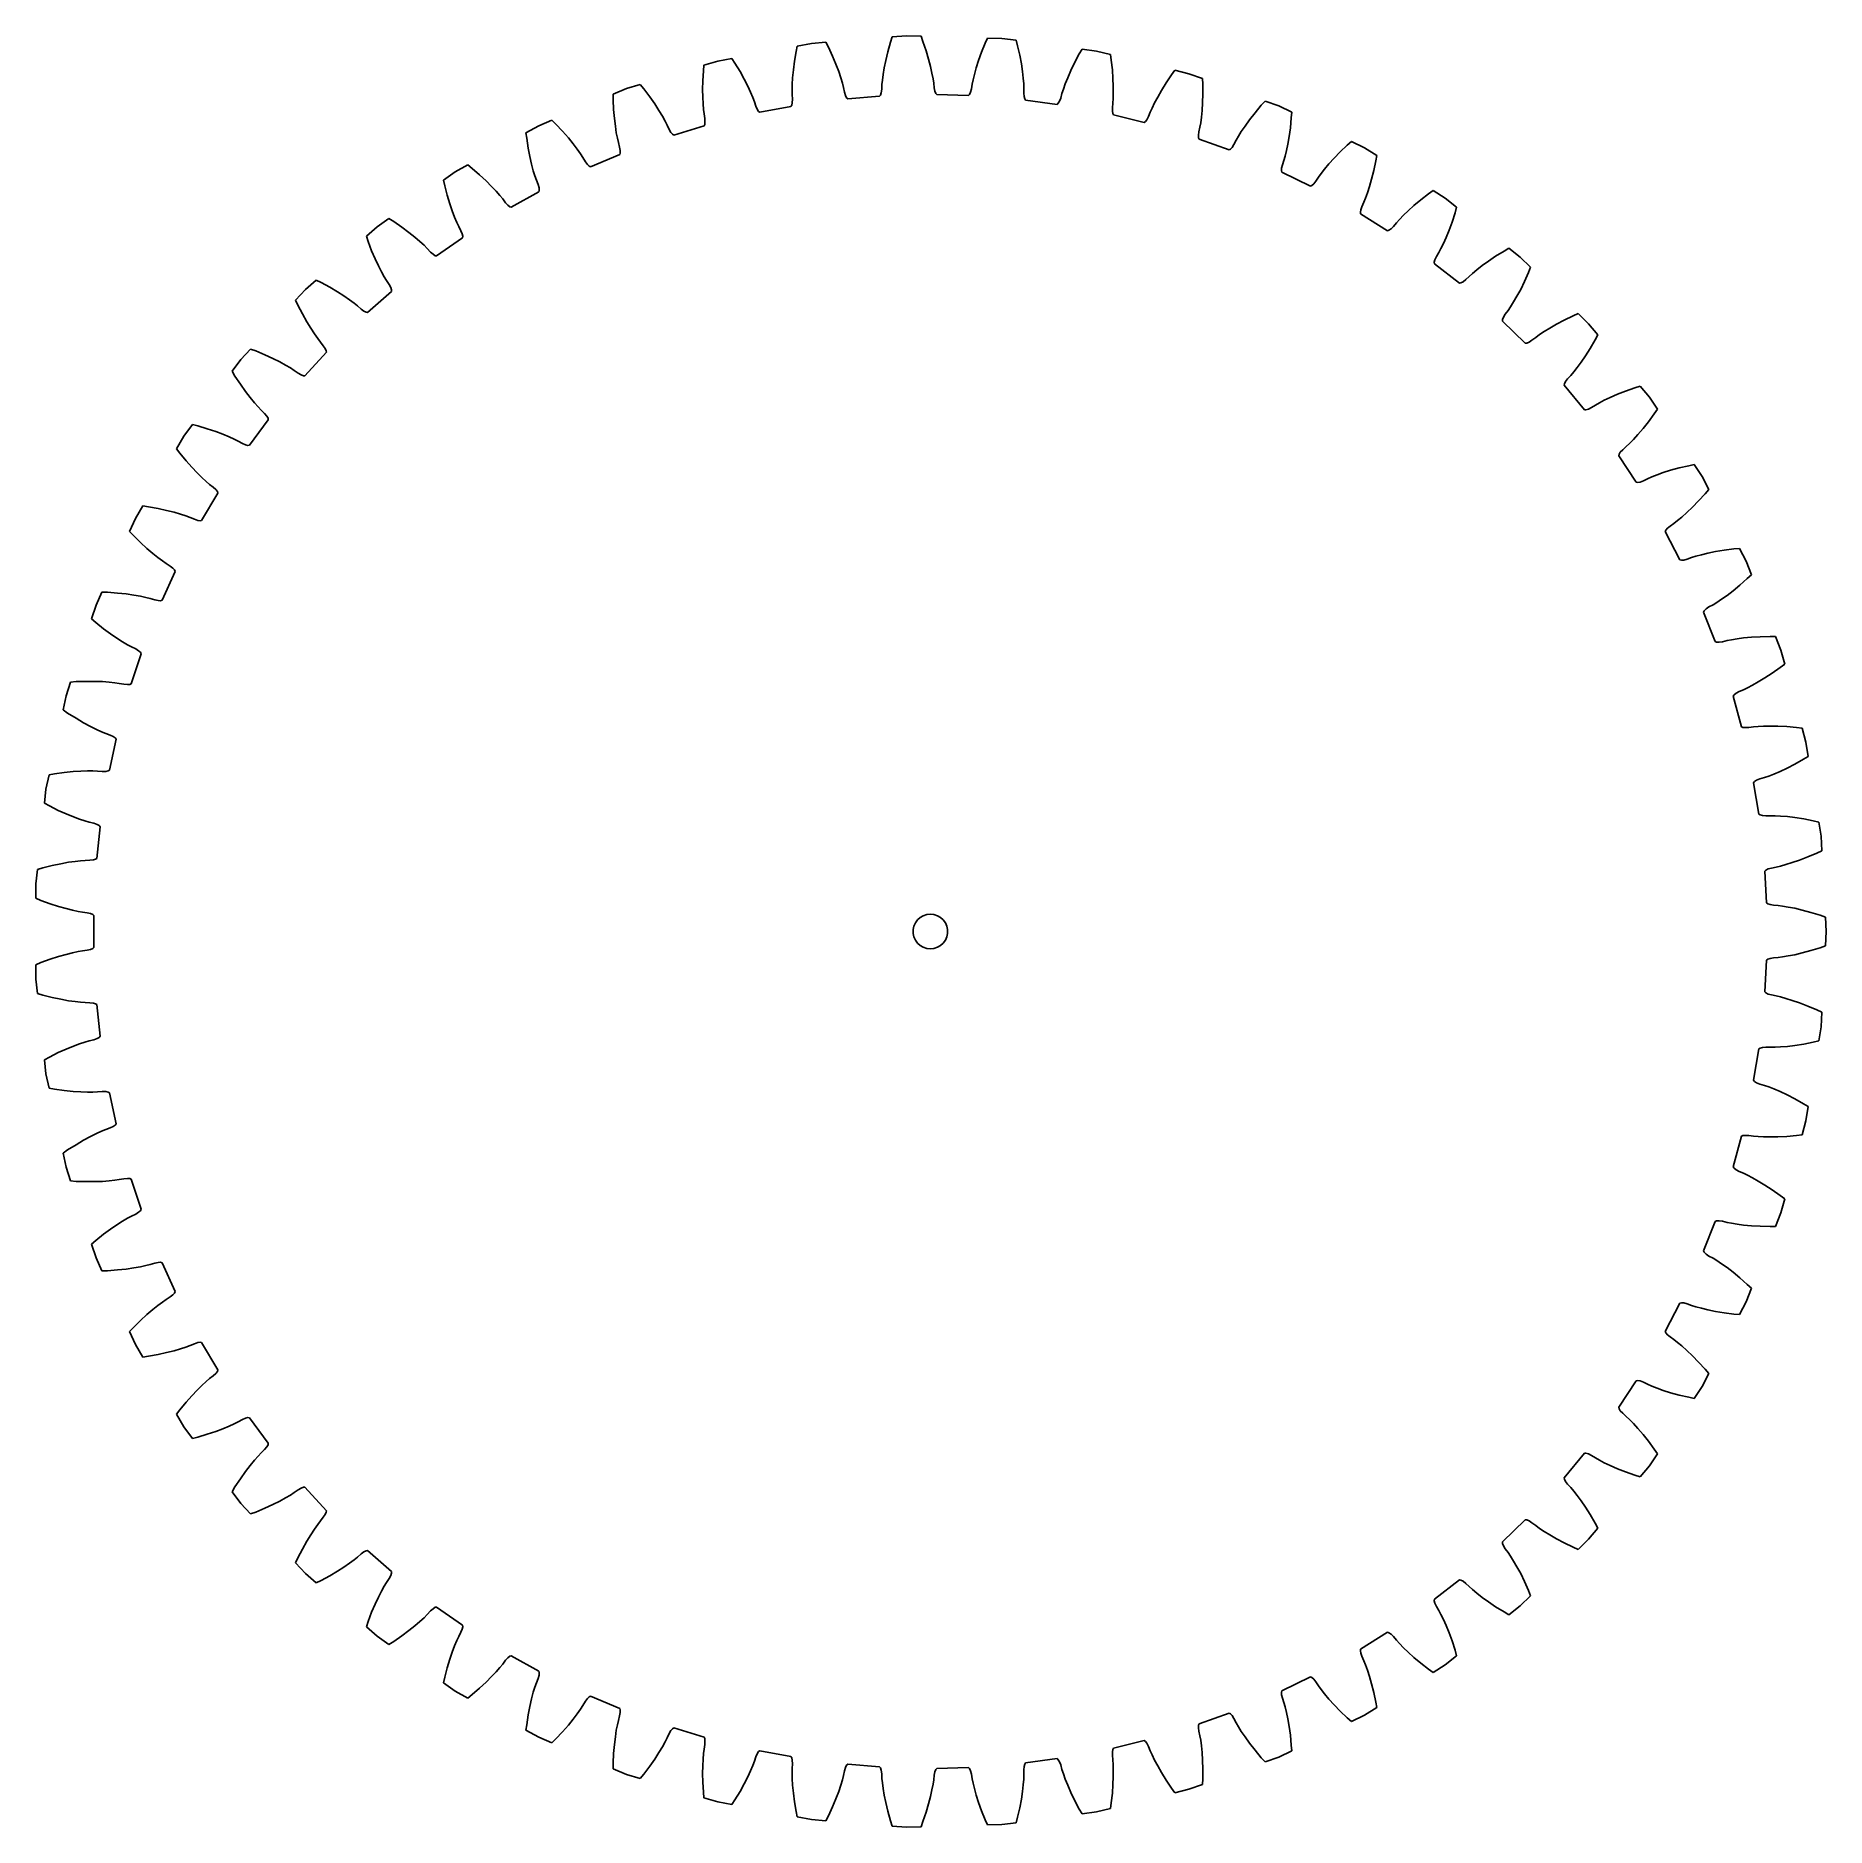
# Model space of a CAD drawing. Header units: metres. Extents: x -78 to 78, y -78 to 78.
import ezdxf

# ---------------------------------------------------------------- set-up
doc = ezdxf.new("R2010")
doc.units = ezdxf.units.M

msp = doc.modelspace()

# ---------------------------------------------------------------- linework, layer by layer
for p, q in [((-2.07, 77.64), (-3.32, 77.54)), ((-0.81, 77.61), (-2.07, 77.64)), ((-11.64, 76.27), (-11.78, 75.43)), ((-11.54, 76.75), (-11.64, 76.27)), ((-10.31, 76.98), (-11.54, 76.75)), ((-9.06, 77.08), (-10.31, 76.98)), ((-8.84, 76.65), (-9.06, 77.08)), ((-8.48, 75.87), (-8.84, 76.65)), ((-3.69, 76.25), (-3.87, 75.51)), ((-3.46, 77.08), (-3.69, 76.25)), ((-3.32, 77.54), (-3.46, 77.08)), ((-0.64, 77.15), (-0.81, 77.61)), ((-0.37, 76.34), (-0.64, 77.15)), ((-0.15, 75.61), (-0.37, 76.34)), ((4.43, 76.22), (4.18, 75.5)), ((4.75, 77.01), (4.43, 76.22)), ((4.94, 77.45), (4.75, 77.01)), ((6.2, 77.42), (4.94, 77.45)), ((7.44, 77.25), (6.2, 77.42)), ((7.56, 76.78), (7.44, 77.25)), ((7.75, 75.95), (7.56, 76.78)), ((13.15, 76.49), (12.91, 76.07)), ((14.39, 76.32), (13.15, 76.49)), ((15.61, 76.03), (14.39, 76.32)), ((-19.68, 74.6), (-19.73, 73.75)), ((-19.63, 75.09), (-19.68, 74.6)), ((-18.43, 75.45), (-19.63, 75.09)), ((-17.2, 75.68), (-18.43, 75.45)), ((-16.94, 75.27), (-17.2, 75.68)), ((-16.5, 74.54), (-16.94, 75.27)), ((-16.13, 73.87), (-16.5, 74.54)), ((-11.88, 74.68), (-11.94, 74.01)), ((-11.78, 75.43), (-11.88, 74.68)), ((-8.19, 75.17), (-8.48, 75.87)), ((-7.95, 74.54), (-8.19, 75.17)), ((-7.77, 73.99), (-7.95, 74.54)), ((-4.01, 74.86), (-4.1, 74.29)), ((-3.87, 75.51), (-4.01, 74.86)), ((0.02, 74.97), (-0.15, 75.61)), ((0.14, 74.4), (0.02, 74.97)), ((3.97, 74.86), (3.82, 74.3)), ((4.18, 75.5), (3.97, 74.86)), ((7.89, 75.2), (7.75, 75.95)), ((7.98, 74.54), (7.89, 75.2)), ((8.05, 73.96), (7.98, 74.54)), ((12.18, 74.63), (11.91, 74.01)), ((12.51, 75.31), (12.18, 74.63)), ((12.91, 76.07), (12.51, 75.31)), ((15.68, 75.54), (15.61, 76.03)), ((15.78, 74.7), (15.68, 75.54)), ((15.83, 73.94), (15.78, 74.7)), ((21.2, 74.66), (20.92, 74.26)), ((22.42, 74.36), (21.2, 74.66)), ((-26.35, 73.06), (-27.5, 72.57)), ((-25.15, 73.42), (-26.35, 73.06)), ((-24.84, 73.05), (-25.15, 73.42)), ((-24.33, 72.36), (-24.84, 73.05)), ((-19.73, 73.75), (-19.75, 72.99)), ((-19.75, 72.99), (-19.74, 72.32)), ((-15.83, 73.27), (-16.13, 73.87)), ((-15.59, 72.75), (-15.83, 73.27)), ((-11.97, 73.43), (-11.98, 72.95)), ((-11.94, 74.01), (-11.97, 73.43)), ((-7.63, 73.53), (-7.77, 73.99)), ((-7.53, 73.15), (-7.63, 73.53)), ((-7.44, 72.75), (-7.53, 73.15)), ((-4.22, 73.01), (-4.27, 72.71)), ((-4.2, 73.41), (-4.22, 73.01)), ((-4.16, 73.81), (-4.2, 73.41)), ((-4.1, 74.29), (-4.16, 73.81)), ((0.23, 73.92), (0.14, 74.4)), ((0.29, 73.53), (0.23, 73.92)), ((0.33, 73.13), (0.29, 73.53)), ((0.39, 72.83), (0.33, 73.13)), ((3.56, 73.04), (3.49, 72.75)), ((3.63, 73.44), (3.56, 73.04)), ((3.71, 73.83), (3.63, 73.44)), ((3.82, 74.3), (3.71, 73.83)), ((8.09, 73.48), (8.05, 73.96)), ((8.1, 73.09), (8.09, 73.48)), ((8.1, 72.68), (8.1, 73.09)), ((11.53, 73.02), (11.41, 72.64)), ((11.7, 73.48), (11.53, 73.02)), ((11.91, 74.01), (11.7, 73.48)), ((15.86, 73.27), (15.83, 73.94)), ((15.86, 72.69), (15.86, 73.27)), ((20.44, 73.56), (20.04, 72.91)), ((20.92, 74.26), (20.44, 73.56)), ((23.6, 73.94), (22.42, 74.36)), ((23.62, 73.45), (23.6, 73.94)), ((23.63, 72.6), (23.62, 73.45)), ((-27.5, 72.57), (-27.5, 72.09)), ((-27.5, 72.09), (-27.46, 71.24)), ((-23.89, 71.74), (-24.33, 72.36)), ((-23.53, 71.18), (-23.89, 71.74)), ((-19.74, 72.32), (-19.71, 71.74)), ((-19.71, 71.74), (-19.67, 71.26)), ((-15.4, 72.3), (-15.59, 72.75)), ((-15.26, 71.93), (-15.4, 72.3)), ((-15.13, 71.55), (-15.26, 71.93)), ((-15.01, 71.27), (-15.13, 71.55)), ((-12.09, 71.52), (-14.79, 71.01)), ((-12.02, 71.64), (-12.09, 71.52)), ((-11.97, 71.84), (-12.02, 71.64)), ((-11.98, 72.95), (-11.98, 72.55)), ((-11.98, 72.55), (-11.96, 72.14)), ((-11.96, 72.14), (-11.97, 71.84)), ((-7.35, 72.46), (-7.44, 72.75)), ((-7.26, 72.27), (-7.35, 72.46)), ((-7.16, 72.18), (-7.26, 72.27)), ((-4.42, 72.4), (-7.16, 72.18)), ((-4.33, 72.51), (-4.42, 72.4)), ((-4.27, 72.71), (-4.33, 72.51)), ((0.47, 72.64), (0.39, 72.83)), ((0.56, 72.54), (0.47, 72.64)), ((3.31, 72.46), (0.56, 72.54)), ((3.4, 72.56), (3.31, 72.46)), ((3.49, 72.75), (3.4, 72.56)), ((8.13, 72.38), (8.1, 72.68)), ((8.19, 72.17), (8.13, 72.38)), ((8.26, 72.07), (8.19, 72.17)), ((10.99, 71.7), (8.26, 72.07)), ((11.09, 71.79), (10.99, 71.7)), ((11.2, 71.97), (11.09, 71.79)), ((11.3, 72.25), (11.2, 71.97)), ((11.41, 72.64), (11.3, 72.25)), ((15.78, 71.4), (15.82, 71.81)), ((15.82, 71.81), (15.85, 72.2)), ((15.85, 72.2), (15.86, 72.69)), ((19.44, 71.82), (19.23, 71.38)), ((19.71, 72.33), (19.44, 71.82)), ((20.04, 72.91), (19.71, 72.33)), ((23.56, 71.17), (23.6, 71.84)), ((23.6, 71.84), (23.63, 72.6)), ((28.69, 71.62), (28.15, 70.97)), ((29.02, 71.98), (28.69, 71.62)), ((30.2, 71.56), (29.02, 71.98)), ((31.33, 71.01), (30.2, 71.56)), ((-32.81, 70.33), (-33.96, 69.85)), ((-32.47, 69.99), (-32.81, 70.33)), ((-31.88, 69.37), (-32.47, 69.99)), ((-27.46, 71.24), (-27.39, 70.48)), ((-27.39, 70.48), (-27.31, 69.81)), ((-23.23, 70.68), (-23.53, 71.18)), ((-23, 70.25), (-23.23, 70.68)), ((-22.82, 69.9), (-23, 70.25)), ((-22.65, 69.53), (-22.82, 69.9)), ((-19.67, 71.26), (-19.62, 70.87)), ((-19.62, 70.87), (-19.56, 70.46)), ((-19.56, 69.95), (-19.62, 69.83)), ((-19.56, 70.46), (-19.54, 70.16)), ((-19.54, 70.16), (-19.56, 69.95)), ((-14.9, 71.09), (-15.01, 71.27)), ((-14.79, 71.01), (-14.9, 71.09)), ((15.78, 71.1), (15.78, 71.4)), ((15.81, 70.9), (15.78, 71.1)), ((15.88, 70.78), (15.81, 70.9)), ((18.55, 70.13), (15.88, 70.78)), ((18.66, 70.2), (18.55, 70.13)), ((18.78, 70.37), (18.66, 70.2)), ((18.92, 70.64), (18.78, 70.37)), ((19.07, 71.02), (18.92, 70.64)), ((19.23, 71.38), (19.07, 71.02)), ((23.37, 69.72), (23.44, 70.11)), ((23.44, 70.11), (23.5, 70.59)), ((23.5, 70.59), (23.56, 71.17)), ((27.68, 70.37), (27.29, 69.82)), ((28.15, 70.97), (27.68, 70.37)), ((31.21, 69.67), (31.29, 70.52)), ((31.29, 70.52), (31.33, 71.01)), ((-33.96, 69.85), (-35.06, 69.24)), ((-35.06, 69.24), (-35, 68.76)), ((-35, 68.76), (-34.87, 67.91)), ((-31.38, 68.79), (-31.88, 69.37)), ((-30.96, 68.27), (-31.38, 68.79)), ((-27.31, 69.81), (-27.23, 69.24)), ((-27.23, 69.24), (-27.13, 68.76)), ((-27.13, 68.76), (-27.05, 68.38)), ((-27.05, 68.38), (-26.94, 67.98)), ((-22.5, 69.27), (-22.65, 69.53)), ((-22.37, 69.11), (-22.5, 69.27)), ((-22.25, 69.04), (-22.37, 69.11)), ((-19.62, 69.83), (-22.25, 69.04)), ((23.25, 69.02), (23.28, 69.32)), ((23.26, 68.81), (23.25, 69.02)), ((23.31, 68.69), (23.26, 68.81)), ((23.28, 69.32), (23.37, 69.72)), ((25.9, 67.76), (23.31, 68.69)), ((26.51, 68.59), (26.32, 68.23)), ((26.71, 68.93), (26.51, 68.59)), ((26.96, 69.34), (26.71, 68.93)), ((27.29, 69.82), (26.96, 69.34)), ((30.99, 68.26), (31.11, 68.92)), ((31.11, 68.92), (31.21, 69.67)), ((36.51, 68.49), (36.15, 68.16)), ((37.63, 67.94), (36.51, 68.49)), ((-34.87, 67.91), (-34.73, 67.17)), ((-34.73, 67.17), (-34.58, 66.51)), ((-30.62, 67.81), (-30.96, 68.27)), ((-30.34, 67.41), (-30.62, 67.81)), ((-30.12, 67.08), (-30.34, 67.41)), ((-29.91, 66.73), (-30.12, 67.08)), ((-26.93, 67.35), (-29.47, 66.28)), ((-26.94, 67.98), (-26.89, 67.69)), ((-26.89, 67.48), (-26.93, 67.35)), ((-26.89, 67.69), (-26.89, 67.48)), ((26.02, 67.82), (25.9, 67.76)), ((26.16, 67.97), (26.02, 67.82)), ((26.32, 68.23), (26.16, 67.97)), ((30.52, 66.45), (30.65, 66.84)), ((30.65, 66.84), (30.75, 67.22)), ((30.75, 67.22), (30.87, 67.69)), ((30.87, 67.69), (30.99, 68.26)), ((35, 67.03), (34.55, 66.53)), ((35.53, 67.57), (35, 67.03)), ((36.15, 68.16), (35.53, 67.57)), ((38.7, 67.28), (37.63, 67.94)), ((38.44, 65.96), (38.61, 66.8)), ((38.61, 66.8), (38.7, 67.28)), ((-41.2, 65.84), (-42.22, 65.12)), ((-40.1, 66.45), (-41.2, 65.84)), ((-39.72, 66.14), (-40.1, 66.45)), ((-39.08, 65.59), (-39.72, 66.14)), ((-38.52, 65.07), (-39.08, 65.59)), ((-34.58, 66.51), (-34.43, 65.95)), ((-34.43, 65.95), (-34.29, 65.49)), ((-34.29, 65.49), (-34.16, 65.12)), ((-29.74, 66.49), (-29.91, 66.73)), ((-29.59, 66.34), (-29.74, 66.49)), ((-29.47, 66.28), (-29.59, 66.34)), ((30.44, 65.95), (30.45, 66.16)), ((30.48, 65.82), (30.44, 65.95)), ((30.45, 66.16), (30.52, 66.45)), ((32.95, 64.62), (30.48, 65.82)), ((33.65, 65.38), (33.42, 65.04)), ((33.88, 65.7), (33.65, 65.38)), ((34.18, 66.08), (33.88, 65.7)), ((34.55, 66.53), (34.18, 66.08)), ((38.07, 64.58), (38.25, 65.22)), ((38.25, 65.22), (38.44, 65.96)), ((-42.22, 65.12), (-42.11, 64.65)), ((-42.11, 64.65), (-41.89, 63.82)), ((-41.89, 63.82), (-41.67, 63.09)), ((-38.04, 64.59), (-38.52, 65.07)), ((-37.65, 64.17), (-38.04, 64.59)), ((-37.33, 63.81), (-37.65, 64.17)), ((-37.08, 63.5), (-37.33, 63.81)), ((-33.94, 64.11), (-36.35, 62.78)), ((-34.16, 65.12), (-34.01, 64.74)), ((-34.01, 64.74), (-33.93, 64.45)), ((-33.91, 64.24), (-33.94, 64.11)), ((-33.93, 64.45), (-33.91, 64.24)), ((33.08, 64.67), (32.95, 64.62)), ((33.24, 64.81), (33.08, 64.67)), ((33.42, 65.04), (33.24, 64.81)), ((37.73, 63.57), (37.89, 64.03)), ((37.89, 64.03), (38.07, 64.58)), ((43.19, 63.94), (42.51, 63.41)), ((43.58, 64.22), (43.19, 63.94)), ((44.64, 63.56), (43.58, 64.22)), ((-41.67, 63.09), (-41.45, 62.46)), ((-41.45, 62.46), (-41.25, 61.92)), ((-36.84, 63.17), (-37.08, 63.5)), ((-36.64, 62.95), (-36.84, 63.17)), ((-36.47, 62.82), (-36.64, 62.95)), ((-36.35, 62.78), (-36.47, 62.82)), ((37.28, 62.34), (37.31, 62.55)), ((37.3, 62.21), (37.28, 62.34)), ((39.63, 60.75), (37.3, 62.21)), ((37.31, 62.55), (37.41, 62.83)), ((37.41, 62.83), (37.58, 63.21)), ((37.58, 63.21), (37.73, 63.57)), ((41.43, 62.48), (41.01, 62.08)), ((41.93, 62.93), (41.43, 62.48)), ((42.51, 63.41), (41.93, 62.93)), ((45.63, 62.78), (44.64, 63.56)), ((45.23, 61.5), (45.49, 62.31)), ((45.49, 62.31), (45.63, 62.78)), ((-47.96, 61.09), (-48.9, 60.26)), ((-46.94, 61.81), (-47.96, 61.09)), ((-46.53, 61.55), (-46.94, 61.81)), ((-45.83, 61.06), (-46.53, 61.55)), ((-45.22, 60.6), (-45.83, 61.06)), ((-44.69, 60.18), (-45.22, 60.6)), ((-41.25, 61.92), (-41.06, 61.47)), ((-41.06, 61.47), (-40.89, 61.12)), ((-40.89, 61.12), (-40.7, 60.75)), ((-40.7, 60.75), (-40.59, 60.48)), ((39.76, 60.79), (39.63, 60.75)), ((39.94, 60.91), (39.76, 60.79)), ((40.15, 61.12), (39.94, 60.91)), ((40.41, 61.43), (40.15, 61.12)), ((40.67, 61.73), (40.41, 61.43)), ((41.01, 62.08), (40.67, 61.73)), ((44.72, 60.17), (44.97, 60.79)), ((44.97, 60.79), (45.23, 61.5)), ((-48.9, 60.26), (-48.75, 59.8)), ((-48.75, 59.8), (-48.44, 59.01)), ((-48.44, 59.01), (-48.14, 58.31)), ((-44.26, 59.81), (-44.69, 60.18)), ((-43.9, 59.48), (-44.26, 59.81)), ((-43.62, 59.2), (-43.9, 59.48)), ((-43.34, 58.9), (-43.62, 59.2)), ((-40.56, 60.14), (-42.81, 58.56)), ((-40.59, 60.48), (-40.54, 60.27)), ((-40.54, 60.27), (-40.56, 60.14)), ((44.08, 58.85), (44.27, 59.2)), ((44.27, 59.2), (44.48, 59.64)), ((44.48, 59.64), (44.72, 60.17)), ((50.16, 59.22), (49.74, 58.98)), ((51.15, 58.45), (50.16, 59.22)), ((-48.14, 58.31), (-47.86, 57.7)), ((-47.86, 57.7), (-47.59, 57.19)), ((-43.12, 58.7), (-43.34, 58.9)), ((-42.94, 58.58), (-43.12, 58.7)), ((-42.81, 58.56), (-42.94, 58.58)), ((43.69, 58.03), (43.75, 58.23)), ((43.7, 57.89), (43.69, 58.03)), ((45.87, 56.19), (43.7, 57.89)), ((43.75, 58.23), (43.88, 58.5)), ((43.88, 58.5), (44.08, 58.85)), ((47.83, 57.72), (47.38, 57.37)), ((48.38, 58.11), (47.83, 57.72)), ((49.01, 58.54), (48.38, 58.11)), ((49.74, 58.98), (49.01, 58.54)), ((52.04, 57.58), (51.15, 58.45)), ((51.86, 57.13), (52.04, 57.58)), ((-53.24, 56.47), (-54.18, 55.65)), ((-52.81, 56.25), (-53.24, 56.47)), ((-52.06, 55.84), (-52.81, 56.25)), ((-47.59, 57.19), (-47.36, 56.76)), ((-47.36, 56.76), (-47.15, 56.42)), ((-47.15, 56.42), (-46.93, 56.08)), ((-46.93, 56.08), (-46.79, 55.82)), ((46, 56.22), (45.87, 56.19)), ((46.18, 56.32), (46, 56.22)), ((46.42, 56.51), (46.18, 56.32)), ((46.71, 56.79), (46.42, 56.51)), ((47, 57.05), (46.71, 56.79)), ((47.38, 57.37), (47, 57.05)), ((51.18, 55.66), (51.51, 56.35)), ((51.51, 56.35), (51.86, 57.13)), ((-54.18, 55.65), (-55.03, 54.72)), ((-55.03, 54.72), (-54.83, 54.28)), ((-51.4, 55.46), (-52.06, 55.84)), ((-50.84, 55.09), (-51.4, 55.46)), ((-50.36, 54.76), (-50.84, 55.09)), ((-49.97, 54.47), (-50.36, 54.76)), ((-49.67, 54.23), (-49.97, 54.47)), ((-46.72, 55.49), (-48.79, 53.67)), ((-46.79, 55.82), (-46.72, 55.62)), ((-46.72, 55.62), (-46.72, 55.49)), ((50.31, 54.16), (50.57, 54.57)), ((50.57, 54.57), (50.86, 55.07)), ((50.86, 55.07), (51.18, 55.66)), ((-54.83, 54.28), (-54.44, 53.53)), ((-54.44, 53.53), (-54.07, 52.86)), ((-54.07, 52.86), (-53.72, 52.29)), ((-49.36, 53.96), (-49.67, 54.23)), ((-49.12, 53.78), (-49.36, 53.96)), ((-48.93, 53.69), (-49.12, 53.78)), ((-48.79, 53.67), (-48.93, 53.69)), ((49.61, 53.05), (49.69, 53.25)), ((49.61, 52.92), (49.61, 53.05)), ((51.58, 51), (49.61, 52.92)), ((49.69, 53.25), (49.85, 53.51)), ((49.85, 53.51), (50.09, 53.84)), ((50.09, 53.84), (50.31, 54.16)), ((54.96, 52.99), (54.28, 52.64)), ((55.72, 53.36), (54.96, 52.99)), ((56.17, 53.56), (55.72, 53.36)), ((57.07, 52.68), (56.17, 53.56)), ((-53.72, 52.29), (-53.4, 51.8)), ((-53.4, 51.8), (-53.12, 51.41)), ((-53.12, 51.41), (-52.88, 51.09)), ((52.16, 51.25), (51.91, 51.09)), ((52.48, 51.5), (52.16, 51.25)), ((52.8, 51.74), (52.48, 51.5)), ((53.21, 52.01), (52.8, 51.74)), ((53.7, 52.31), (53.21, 52.01)), ((54.28, 52.64), (53.7, 52.31)), ((57.87, 51.72), (57.07, 52.68)), ((57.21, 50.55), (57.64, 51.29)), ((57.64, 51.29), (57.87, 51.72)), ((-58.94, 50.49), (-59.79, 49.57)), ((-58.49, 50.32), (-58.94, 50.49)), ((-57.7, 49.99), (-58.49, 50.32)), ((-57.01, 49.68), (-57.7, 49.99)), ((-52.36, 50.21), (-54.22, 48.18)), ((-52.88, 51.09), (-52.63, 50.78)), ((-52.63, 50.78), (-52.46, 50.53)), ((-52.46, 50.53), (-52.37, 50.34)), ((-52.37, 50.34), (-52.36, 50.21)), ((51.71, 51.01), (51.58, 51)), ((51.91, 51.09), (51.71, 51.01)), ((56.43, 49.35), (56.8, 49.91)), ((56.8, 49.91), (57.21, 50.55)), ((-59.79, 49.57), (-60.54, 48.56)), ((-60.54, 48.56), (-60.29, 48.15)), ((-60.29, 48.15), (-59.82, 47.44)), ((-56.41, 49.38), (-57.01, 49.68)), ((-55.9, 49.1), (-56.41, 49.38)), ((-55.48, 48.85), (-55.9, 49.1)), ((-55.15, 48.64), (-55.48, 48.85)), ((-54.81, 48.41), (-55.15, 48.64)), ((-54.55, 48.26), (-54.81, 48.41)), ((-54.36, 48.18), (-54.55, 48.26)), ((-54.22, 48.18), (-54.36, 48.18)), ((55.25, 47.9), (55.53, 48.21)), ((55.53, 48.21), (55.78, 48.51)), ((55.78, 48.51), (56.08, 48.89)), ((56.08, 48.89), (56.43, 49.35)), ((-59.82, 47.44), (-59.38, 46.81)), ((-59.38, 46.81), (-58.97, 46.28)), ((54.95, 47.35), (54.97, 47.48)), ((56.71, 45.23), (54.95, 47.35)), ((54.97, 47.48), (55.07, 47.67)), ((55.07, 47.67), (55.25, 47.9)), ((60.28, 46.85), (59.57, 46.57)), ((61.08, 47.14), (60.28, 46.85)), ((61.54, 47.28), (61.08, 47.14)), ((62.34, 46.32), (61.54, 47.28)), ((-58.97, 46.28), (-58.61, 45.83)), ((-58.61, 45.83), (-58.29, 45.47)), ((-58.29, 45.47), (-58.01, 45.18)), ((-58.01, 45.18), (-57.72, 44.9)), ((56.84, 45.22), (56.71, 45.23)), ((57.05, 45.28), (56.84, 45.22)), ((57.31, 45.42), (57.05, 45.28)), ((57.66, 45.63), (57.31, 45.42)), ((58, 45.83), (57.66, 45.63)), ((58.43, 46.06), (58, 45.83)), ((58.95, 46.3), (58.43, 46.06)), ((59.57, 46.57), (58.95, 46.3)), ((63.04, 45.27), (62.34, 46.32)), ((62.76, 44.87), (63.04, 45.27)), ((-63.97, 43.94), (-64.72, 42.93)), ((-63.5, 43.82), (-63.97, 43.94)), ((-62.69, 43.58), (-63.5, 43.82)), ((-61.96, 43.34), (-62.69, 43.58)), ((-57.4, 44.36), (-59.04, 42.15)), ((-57.72, 44.9), (-57.53, 44.67)), ((-57.53, 44.67), (-57.42, 44.49)), ((-57.42, 44.49), (-57.4, 44.36)), ((61.35, 43.08), (61.79, 43.59)), ((61.79, 43.59), (62.26, 44.18)), ((62.26, 44.18), (62.76, 44.87)), ((-64.72, 42.93), (-65.36, 41.85)), ((-61.34, 43.1), (-61.96, 43.34)), ((-60.8, 42.88), (-61.34, 43.1)), ((-60.36, 42.68), (-60.8, 42.88)), ((-60.01, 42.5), (-60.36, 42.68)), ((-59.65, 42.31), (-60.01, 42.5)), ((-59.37, 42.18), (-59.65, 42.31)), ((-59.17, 42.13), (-59.37, 42.18)), ((-59.04, 42.15), (-59.17, 42.13)), ((60.03, 41.76), (60.34, 42.03)), ((60.34, 42.03), (60.62, 42.3)), ((60.62, 42.3), (60.96, 42.65)), ((60.96, 42.65), (61.35, 43.08)), ((-65.36, 41.85), (-65.06, 41.47)), ((-65.06, 41.47), (-64.52, 40.81)), ((-64.52, 40.81), (-64.02, 40.24)), ((59.68, 41.24), (59.71, 41.37)), ((61.2, 38.95), (59.68, 41.24)), ((59.71, 41.37), (59.82, 41.54)), ((59.82, 41.54), (60.03, 41.76)), ((65.75, 40.38), (64.92, 40.18)), ((66.22, 40.47), (65.75, 40.38)), ((66.91, 39.43), (66.22, 40.47)), ((-64.02, 40.24), (-63.56, 39.75)), ((-63.56, 39.75), (-63.15, 39.34)), ((-63.15, 39.34), (-62.79, 39.02)), ((-62.79, 39.02), (-62.49, 38.76)), ((61.33, 38.92), (61.2, 38.95)), ((61.54, 38.96), (61.33, 38.92)), ((61.82, 39.07), (61.54, 38.96)), ((62.18, 39.25), (61.82, 39.07)), ((62.55, 39.4), (62.18, 39.25)), ((63, 39.58), (62.55, 39.4)), ((63.54, 39.78), (63, 39.58)), ((64.18, 39.98), (63.54, 39.78)), ((64.92, 40.18), (64.18, 39.98)), ((67.49, 38.32), (66.91, 39.43)), ((-61.79, 38), (-63.18, 35.63)), ((-62.49, 38.76), (-62.17, 38.51)), ((-62.17, 38.51), (-61.95, 38.3)), ((-61.95, 38.3), (-61.82, 38.13)), ((-61.82, 38.13), (-61.79, 38)), ((66.07, 36.77), (66.6, 37.32)), ((66.6, 37.32), (67.18, 37.95)), ((67.18, 37.95), (67.49, 38.32)), ((-68.92, 35.81), (-69.44, 34.67)), ((-68.28, 36.89), (-68.92, 35.81)), ((-67.8, 36.82), (-68.28, 36.89)), ((-66.96, 36.67), (-67.8, 36.82)), ((-66.22, 36.5), (-66.96, 36.67)), ((-65.57, 36.34), (-66.22, 36.5)), ((-65.01, 36.17), (-65.57, 36.34)), ((-64.55, 36.02), (-65.01, 36.17)), ((-64.18, 35.88), (-64.55, 36.02)), ((-63.81, 35.73), (-64.18, 35.88)), ((-63.52, 35.63), (-63.81, 35.73)), ((64.78, 35.62), (65.15, 35.93)), ((65.15, 35.93), (65.58, 36.31)), ((65.58, 36.31), (66.07, 36.77)), ((-69.44, 34.67), (-69.1, 34.32)), ((-69.1, 34.32), (-68.49, 33.72)), ((-63.31, 35.6), (-63.52, 35.63)), ((-63.18, 35.63), (-63.31, 35.6)), ((63.72, 34.66), (63.77, 34.79)), ((64.99, 32.22), (63.72, 34.66)), ((63.77, 34.79), (63.9, 34.95)), ((63.9, 34.95), (64.13, 35.14)), ((64.13, 35.14), (64.46, 35.38)), ((64.46, 35.38), (64.78, 35.62)), ((-68.49, 33.72), (-67.93, 33.2)), ((-67.93, 33.2), (-67.42, 32.77)), ((-67.42, 32.77), (-66.97, 32.41)), ((66.85, 32.66), (66.38, 32.53)), ((67.41, 32.8), (66.85, 32.66)), ((68.07, 32.93), (67.41, 32.8)), ((68.82, 33.05), (68.07, 32.93)), ((69.67, 33.16), (68.82, 33.05)), ((70.15, 33.21), (69.67, 33.16)), ((70.73, 32.09), (70.15, 33.21)), ((-66.97, 32.41), (-66.58, 32.12)), ((-65.48, 31.22), (-66.61, 28.72)), ((-66.58, 32.12), (-66.25, 31.9)), ((-66.25, 31.9), (-65.91, 31.68)), ((-65.91, 31.68), (-65.67, 31.5)), ((-65.67, 31.5), (-65.53, 31.34)), ((-65.53, 31.34), (-65.48, 31.22)), ((65.12, 32.18), (64.99, 32.22)), ((65.33, 32.2), (65.12, 32.18)), ((65.62, 32.28), (65.33, 32.2)), ((66, 32.41), (65.62, 32.28)), ((66.38, 32.53), (66, 32.41)), ((71.18, 30.93), (70.73, 32.09)), ((69.07, 29.13), (69.6, 29.54)), ((69.6, 29.54), (70.19, 30.03)), ((70.19, 30.03), (70.83, 30.59)), ((70.83, 30.59), (71.18, 30.93)), ((-72.33, 28.28), (-72.73, 27.09)), ((-71.82, 29.42), (-72.33, 28.28)), ((-71.33, 29.41), (-71.82, 29.42)), ((-70.48, 29.34), (-71.33, 29.41)), ((-69.72, 29.26), (-70.48, 29.34)), ((-69.06, 29.16), (-69.72, 29.26)), ((-68.49, 29.06), (-69.06, 29.16)), ((-68.02, 28.95), (-68.49, 29.06)), ((-67.64, 28.86), (-68.02, 28.95)), ((-67.24, 28.74), (-67.64, 28.86)), ((-66.95, 28.68), (-67.24, 28.74)), ((-66.74, 28.67), (-66.95, 28.68)), ((-66.61, 28.72), (-66.74, 28.67)), ((67.1, 27.81), (67.25, 27.96)), ((67.25, 27.96), (67.5, 28.13)), ((67.5, 28.13), (67.86, 28.33)), ((67.86, 28.33), (68.2, 28.53)), ((68.2, 28.53), (68.6, 28.8)), ((68.6, 28.8), (69.07, 29.13)), ((-72.73, 27.09), (-72.36, 26.78)), ((-72.36, 26.78), (-71.69, 26.25)), ((67.04, 27.69), (67.1, 27.81)), ((68.05, 25.13), (67.04, 27.69)), ((-71.69, 26.25), (-71.08, 25.8)), ((-71.08, 25.8), (-70.52, 25.42)), ((-70.52, 25.42), (-70.04, 25.11)), ((-70.04, 25.11), (-69.62, 24.86)), ((-69.62, 24.86), (-69.27, 24.67)), ((68.17, 25.08), (68.05, 25.13)), ((68.38, 25.08), (68.17, 25.08)), ((68.68, 25.12), (68.38, 25.08)), ((69.07, 25.22), (68.68, 25.12)), ((69.46, 25.29), (69.07, 25.22)), ((69.94, 25.37), (69.46, 25.29)), ((70.51, 25.45), (69.94, 25.37)), ((71.18, 25.51), (70.51, 25.45)), ((71.94, 25.55), (71.18, 25.51)), ((72.8, 25.57), (71.94, 25.55)), ((73.28, 25.56), (72.8, 25.57)), ((73.74, 24.39), (73.28, 25.56)), ((-68.42, 24.08), (-69.29, 21.47)), ((-69.27, 24.67), (-68.9, 24.49)), ((-68.9, 24.49), (-68.65, 24.34)), ((-68.65, 24.34), (-68.49, 24.2)), ((-68.49, 24.2), (-68.42, 24.08)), ((74.07, 23.18), (73.74, 24.39)), ((71.78, 21.63), (72.35, 21.98)), ((72.35, 21.98), (72.99, 22.39)), ((72.99, 22.39), (73.68, 22.89)), ((73.68, 22.89), (74.07, 23.18)), ((-74.93, 20.43), (-75.2, 19.21)), ((-74.54, 21.62), (-74.93, 20.43)), ((-74.05, 21.66), (-74.54, 21.62)), ((-73.2, 21.68), (-74.05, 21.66)), ((-72.44, 21.68), (-73.2, 21.68)), ((-71.77, 21.66), (-72.44, 21.68)), ((-71.19, 21.61), (-71.77, 21.66)), ((-70.71, 21.56), (-71.19, 21.61)), ((-70.32, 21.5), (-70.71, 21.56)), ((-69.92, 21.43), (-70.32, 21.5)), ((-69.62, 21.4), (-69.92, 21.43)), ((-69.41, 21.42), (-69.62, 21.4)), ((-69.29, 21.47), (-69.41, 21.42)), ((69.61, 20.41), (69.68, 20.52)), ((70.33, 17.75), (69.61, 20.41)), ((69.68, 20.52), (69.85, 20.65)), ((69.85, 20.65), (70.11, 20.79)), ((70.11, 20.79), (70.49, 20.95)), ((70.49, 20.95), (70.84, 21.12)), ((70.84, 21.12), (71.27, 21.34)), ((71.27, 21.34), (71.78, 21.63)), ((-75.2, 19.21), (-74.8, 18.94)), ((-74.8, 18.94), (-74.07, 18.48)), ((-74.07, 18.48), (-73.42, 18.09)), ((-73.42, 18.09), (-72.83, 17.78)), ((-72.83, 17.78), (-72.31, 17.52)), ((-72.31, 17.52), (-71.87, 17.32)), ((-71.87, 17.32), (-71.5, 17.17)), ((-71.5, 17.17), (-71.12, 17.03)), ((70.45, 17.69), (70.33, 17.75)), ((70.66, 17.67), (70.45, 17.69)), ((70.96, 17.68), (70.66, 17.67)), ((71.36, 17.73), (70.96, 17.68)), ((71.76, 17.77), (71.36, 17.73)), ((72.24, 17.79), (71.76, 17.77)), ((72.82, 17.81), (72.24, 17.79)), ((73.49, 17.8), (72.82, 17.81)), ((74.25, 17.76), (73.49, 17.8)), ((75.1, 17.69), (74.25, 17.76)), ((75.58, 17.63), (75.1, 17.69)), ((75.91, 16.42), (75.58, 17.63)), ((-70.6, 16.68), (-71.18, 13.99)), ((-71.12, 17.03), (-70.85, 16.9)), ((-70.85, 16.9), (-70.67, 16.78)), ((-70.67, 16.78), (-70.6, 16.68)), ((76.11, 15.18), (75.91, 16.42)), ((-71.18, 13.99), (-71.29, 13.92)), ((73.67, 13.88), (74.28, 14.16)), ((74.28, 14.16), (74.95, 14.51)), ((74.95, 14.51), (75.7, 14.93)), ((75.7, 14.93), (76.11, 15.18)), ((-76.41, 13.58), (-76.68, 12.35)), ((-75.94, 13.66), (-76.41, 13.58)), ((-75.09, 13.78), (-75.94, 13.66)), ((-74.33, 13.86), (-75.09, 13.78)), ((-73.66, 13.91), (-74.33, 13.86)), ((-73.09, 13.92), (-73.66, 13.91)), ((-72.6, 13.92), (-73.09, 13.92)), ((-72.21, 13.91), (-72.6, 13.92)), ((-71.8, 13.88), (-72.21, 13.91)), ((-71.5, 13.88), (-71.8, 13.88)), ((-71.29, 13.92), (-71.5, 13.88)), ((71.38, 12.89), (71.46, 13)), ((71.82, 10.18), (71.38, 12.89)), ((71.46, 13), (71.64, 13.11)), ((71.64, 13.11), (71.92, 13.22)), ((71.92, 13.22), (72.31, 13.34)), ((72.31, 13.34), (72.69, 13.47)), ((72.69, 13.47), (73.14, 13.65)), ((73.14, 13.65), (73.67, 13.88)), ((-76.68, 12.35), (-76.81, 11.11)), ((-76.81, 11.11), (-76.38, 10.88)), ((-76.38, 10.88), (-75.62, 10.5)), ((-75.62, 10.5), (-74.92, 10.19)), ((-74.92, 10.19), (-74.3, 9.93)), ((-74.3, 9.93), (-73.76, 9.74)), ((-73.76, 9.74), (-73.3, 9.58)), ((-73.3, 9.58), (-72.92, 9.47)), ((-72.92, 9.47), (-72.52, 9.38)), ((-72.52, 9.38), (-72.24, 9.28)), ((71.93, 10.1), (71.82, 10.18)), ((72.14, 10.05), (71.93, 10.1)), ((72.44, 10.04), (72.14, 10.05)), ((72.84, 10.04), (72.44, 10.04)), ((73.24, 10.04), (72.84, 10.04)), ((73.72, 10.01), (73.24, 10.04)), ((74.3, 9.97), (73.72, 10.01)), ((74.96, 9.88), (74.3, 9.97)), ((75.72, 9.77), (74.96, 9.88)), ((76.55, 9.6), (75.72, 9.77)), ((77.03, 9.49), (76.55, 9.6)), ((77.23, 8.26), (77.03, 9.49)), ((-71.97, 9.08), (-72.26, 6.34)), ((-72.24, 9.28), (-72.06, 9.18)), ((-72.06, 9.18), (-71.97, 9.08)), ((77.29, 7), (77.23, 8.26)), ((-72.37, 6.26), (-72.57, 6.2)), ((-72.26, 6.34), (-72.37, 6.26)), ((75.36, 6.19), (76.07, 6.46)), ((76.07, 6.46), (76.85, 6.8)), ((76.85, 6.8), (77.29, 7)), ((-77.42, 5.38), (-77.56, 4.13)), ((-76.96, 5.51), (-77.42, 5.38)), ((-76.13, 5.72), (-76.96, 5.51)), ((-75.38, 5.88), (-76.13, 5.72)), ((-74.72, 6), (-75.38, 5.88)), ((-74.15, 6.08), (-74.72, 6)), ((-73.67, 6.13), (-74.15, 6.08)), ((-73.28, 6.15), (-73.67, 6.13)), ((-72.87, 6.17), (-73.28, 6.15)), ((-72.57, 6.2), (-72.87, 6.17)), ((72.35, 5.23), (72.44, 5.33)), ((72.5, 2.49), (72.35, 5.23)), ((72.44, 5.33), (72.63, 5.42)), ((72.63, 5.42), (72.92, 5.5)), ((72.92, 5.5), (73.32, 5.58)), ((73.32, 5.58), (73.71, 5.67)), ((73.71, 5.67), (74.18, 5.8)), ((74.18, 5.8), (74.73, 5.97)), ((74.73, 5.97), (75.36, 6.19)), ((-77.56, 4.13), (-77.56, 2.88)), ((-77.56, 2.88), (-77.11, 2.7)), ((-77.11, 2.7), (-76.31, 2.4)), ((-76.31, 2.4), (-75.58, 2.17)), ((-75.58, 2.17), (-74.94, 1.98)), ((-74.94, 1.98), (-74.38, 1.84)), ((-74.38, 1.84), (-73.9, 1.74)), ((-73.9, 1.74), (-73.51, 1.67)), ((-73.51, 1.67), (-73.11, 1.61)), ((-73.11, 1.61), (-72.82, 1.55)), ((72.6, 2.4), (72.5, 2.49)), ((72.8, 2.33), (72.6, 2.4)), ((73.09, 2.28), (72.8, 2.33)), ((73.5, 2.24), (73.09, 2.28)), ((73.89, 2.2), (73.5, 2.24)), ((74.37, 2.12), (73.89, 2.2)), ((74.94, 2.01), (74.37, 2.12)), ((75.59, 1.86), (74.94, 2.01)), ((76.33, 1.66), (75.59, 1.86)), ((77.14, 1.41), (76.33, 1.66)), ((-72.82, 1.55), (-72.62, 1.47)), ((-72.62, 1.47), (-72.52, 1.38)), ((-72.52, 1.38), (-72.52, -1.38)), ((-1.49, 0.16), (-1.43, 0.46)), ((-1.49, -0.16), (-1.49, 0.16)), ((-1.43, 0.46), (-1.3, 0.75)), ((-1.3, 0.75), (-1.11, 1)), ((-1.11, 1), (-0.88, 1.21)), ((-0.88, 1.21), (-0.61, 1.37)), ((-0.61, 1.37), (-0.31, 1.47)), ((-0.31, 1.47), (0, 1.5)), ((0, 1.5), (0.31, 1.47)), ((0.31, 1.47), (0.61, 1.37)), ((0.61, 1.37), (0.88, 1.21)), ((0.88, 1.21), (1.11, 1)), ((1.11, 1), (1.3, 0.75)), ((1.3, 0.75), (1.43, 0.46)), ((1.43, 0.46), (1.49, 0.16)), ((1.49, 0.16), (1.49, -0.16)), ((77.6, 1.25), (77.14, 1.41)), ((77.67, 0), (77.6, 1.25)), ((77.6, -1.25), (77.67, 0)), ((-72.82, -1.55), (-73.11, -1.61)), ((-72.62, -1.47), (-72.82, -1.55)), ((-72.52, -1.38), (-72.62, -1.47)), ((-1.43, -0.46), (-1.49, -0.16)), ((-1.3, -0.75), (-1.43, -0.46)), ((-1.11, -1), (-1.3, -0.75)), ((-0.88, -1.21), (-1.11, -1)), ((-0.61, -1.37), (-0.88, -1.21)), ((-0.31, -1.47), (-0.61, -1.37)), ((0, -1.5), (-0.31, -1.47)), ((0.31, -1.47), (0, -1.5)), ((0.61, -1.37), (0.31, -1.47)), ((0.88, -1.21), (0.61, -1.37)), ((1.11, -1), (0.88, -1.21)), ((1.3, -0.75), (1.11, -1)), ((1.43, -0.46), (1.3, -0.75)), ((1.49, -0.16), (1.43, -0.46)), ((76.33, -1.66), (77.14, -1.41)), ((77.14, -1.41), (77.6, -1.25)), ((-77.11, -2.7), (-77.56, -2.88)), ((-77.56, -2.88), (-77.56, -4.13)), ((-76.31, -2.4), (-77.11, -2.7)), ((-75.58, -2.17), (-76.31, -2.4)), ((-74.94, -1.98), (-75.58, -2.17)), ((-74.38, -1.84), (-74.94, -1.98)), ((-73.9, -1.74), (-74.38, -1.84)), ((-73.51, -1.67), (-73.9, -1.74)), ((-73.11, -1.61), (-73.51, -1.67)), ((72.35, -5.23), (72.5, -2.49)), ((72.5, -2.49), (72.6, -2.4)), ((72.6, -2.4), (72.8, -2.33)), ((72.8, -2.33), (73.09, -2.28)), ((73.09, -2.28), (73.5, -2.24)), ((73.5, -2.24), (73.89, -2.2)), ((73.89, -2.2), (74.37, -2.12)), ((74.37, -2.12), (74.94, -2.01)), ((74.94, -2.01), (75.59, -1.86)), ((75.59, -1.86), (76.33, -1.66)), ((-77.56, -4.13), (-77.42, -5.38)), ((-77.42, -5.38), (-76.96, -5.51)), ((-76.96, -5.51), (-76.13, -5.72)), ((-76.13, -5.72), (-75.38, -5.88)), ((-75.38, -5.88), (-74.72, -6)), ((-74.72, -6), (-74.15, -6.08)), ((-74.15, -6.08), (-73.67, -6.13)), ((-73.67, -6.13), (-73.28, -6.15)), ((-73.28, -6.15), (-72.87, -6.17)), ((-72.87, -6.17), (-72.57, -6.2)), ((-72.57, -6.2), (-72.37, -6.26)), ((72.44, -5.33), (72.35, -5.23)), ((72.63, -5.42), (72.44, -5.33)), ((72.92, -5.5), (72.63, -5.42)), ((73.32, -5.58), (72.92, -5.5)), ((73.71, -5.67), (73.32, -5.58)), ((74.18, -5.8), (73.71, -5.67)), ((74.73, -5.97), (74.18, -5.8)), ((75.36, -6.19), (74.73, -5.97)), ((76.07, -6.46), (75.36, -6.19)), ((-72.37, -6.26), (-72.26, -6.34)), ((-72.26, -6.34), (-71.97, -9.08)), ((76.85, -6.8), (76.07, -6.46)), ((77.29, -7), (76.85, -6.8)), ((77.23, -8.26), (77.29, -7)), ((-72.24, -9.28), (-72.52, -9.38)), ((-72.06, -9.18), (-72.24, -9.28)), ((-71.97, -9.08), (-72.06, -9.18)), ((77.03, -9.49), (77.23, -8.26)), ((-75.62, -10.5), (-76.38, -10.88)), ((-74.92, -10.19), (-75.62, -10.5)), ((-74.3, -9.93), (-74.92, -10.19)), ((-73.76, -9.74), (-74.3, -9.93)), ((-73.3, -9.58), (-73.76, -9.74)), ((-72.92, -9.47), (-73.3, -9.58)), ((-72.52, -9.38), (-72.92, -9.47)), ((71.38, -12.89), (71.82, -10.18)), ((71.82, -10.18), (71.93, -10.1)), ((71.93, -10.1), (72.14, -10.05)), ((72.14, -10.05), (72.44, -10.04)), ((72.44, -10.04), (72.84, -10.04)), ((72.84, -10.04), (73.24, -10.04)), ((73.24, -10.04), (73.72, -10.01)), ((73.72, -10.01), (74.3, -9.97)), ((74.3, -9.97), (74.96, -9.88)), ((74.96, -9.88), (75.72, -9.77)), ((75.72, -9.77), (76.55, -9.6)), ((76.55, -9.6), (77.03, -9.49)), ((-76.38, -10.88), (-76.81, -11.11)), ((-76.81, -11.11), (-76.68, -12.35)), ((-76.68, -12.35), (-76.41, -13.58)), ((-76.41, -13.58), (-75.94, -13.66)), ((-75.94, -13.66), (-75.09, -13.78)), ((-75.09, -13.78), (-74.33, -13.86)), ((-74.33, -13.86), (-73.66, -13.91)), ((-73.66, -13.91), (-73.09, -13.92)), ((-73.09, -13.92), (-72.6, -13.92)), ((-72.6, -13.92), (-72.21, -13.91)), ((-72.21, -13.91), (-71.8, -13.88)), ((-71.8, -13.88), (-71.5, -13.88)), ((-71.5, -13.88), (-71.29, -13.92)), ((-71.29, -13.92), (-71.18, -13.99)), ((71.46, -13), (71.38, -12.89)), ((71.64, -13.11), (71.46, -13)), ((71.92, -13.22), (71.64, -13.11)), ((72.31, -13.34), (71.92, -13.22)), ((72.69, -13.47), (72.31, -13.34)), ((73.14, -13.65), (72.69, -13.47)), ((73.67, -13.88), (73.14, -13.65)), ((74.28, -14.16), (73.67, -13.88)), ((-71.18, -13.99), (-70.6, -16.68)), ((74.95, -14.51), (74.28, -14.16)), ((75.7, -14.93), (74.95, -14.51)), ((76.11, -15.18), (75.7, -14.93)), ((75.91, -16.42), (76.11, -15.18)), ((-71.12, -17.03), (-71.5, -17.17)), ((-70.85, -16.9), (-71.12, -17.03)), ((-70.67, -16.78), (-70.85, -16.9)), ((-70.6, -16.68), (-70.67, -16.78)), ((75.58, -17.63), (75.91, -16.42)), ((-74.07, -18.48), (-74.8, -18.94)), ((-73.42, -18.09), (-74.07, -18.48)), ((-72.83, -17.78), (-73.42, -18.09)), ((-72.31, -17.52), (-72.83, -17.78)), ((-71.87, -17.32), (-72.31, -17.52)), ((-71.5, -17.17), (-71.87, -17.32)), ((69.61, -20.41), (70.33, -17.75)), ((70.33, -17.75), (70.45, -17.69)), ((70.45, -17.69), (70.66, -17.67)), ((70.66, -17.67), (70.96, -17.68)), ((70.96, -17.68), (71.36, -17.73)), ((71.36, -17.73), (71.76, -17.77)), ((71.76, -17.77), (72.24, -17.79)), ((72.24, -17.79), (72.82, -17.81)), ((72.82, -17.81), (73.49, -17.8)), ((73.49, -17.8), (74.25, -17.76)), ((74.25, -17.76), (75.1, -17.69)), ((75.1, -17.69), (75.58, -17.63)), ((-74.8, -18.94), (-75.2, -19.21)), ((-75.2, -19.21), (-74.93, -20.43)), ((-74.93, -20.43), (-74.54, -21.62)), ((-74.54, -21.62), (-74.05, -21.66)), ((-74.05, -21.66), (-73.2, -21.68)), ((-73.2, -21.68), (-72.44, -21.68)), ((-72.44, -21.68), (-71.77, -21.66)), ((-71.77, -21.66), (-71.19, -21.61)), ((-71.19, -21.61), (-70.71, -21.56)), ((-70.71, -21.56), (-70.32, -21.5)), ((-70.32, -21.5), (-69.92, -21.43)), ((-69.92, -21.43), (-69.62, -21.4)), ((-69.62, -21.4), (-69.41, -21.42)), ((-69.41, -21.42), (-69.29, -21.47)), ((-69.29, -21.47), (-68.42, -24.08)), ((69.68, -20.52), (69.61, -20.41)), ((69.85, -20.65), (69.68, -20.52)), ((70.11, -20.79), (69.85, -20.65)), ((70.49, -20.95), (70.11, -20.79)), ((70.84, -21.12), (70.49, -20.95)), ((71.27, -21.34), (70.84, -21.12)), ((71.78, -21.63), (71.27, -21.34)), ((72.35, -21.98), (71.78, -21.63)), ((72.99, -22.39), (72.35, -21.98)), ((73.68, -22.89), (72.99, -22.39)), ((74.07, -23.18), (73.68, -22.89)), ((73.74, -24.39), (74.07, -23.18)), ((-69.27, -24.67), (-69.62, -24.86)), ((-68.9, -24.49), (-69.27, -24.67)), ((-68.65, -24.34), (-68.9, -24.49)), ((-68.49, -24.2), (-68.65, -24.34)), ((-68.42, -24.08), (-68.49, -24.2)), ((73.28, -25.56), (73.74, -24.39)), ((-71.69, -26.25), (-72.36, -26.78)), ((-71.08, -25.8), (-71.69, -26.25)), ((-70.52, -25.42), (-71.08, -25.8)), ((-70.04, -25.11), (-70.52, -25.42)), ((-69.62, -24.86), (-70.04, -25.11)), ((67.04, -27.69), (68.05, -25.13)), ((68.05, -25.13), (68.17, -25.08)), ((68.17, -25.08), (68.38, -25.08)), ((68.38, -25.08), (68.68, -25.12)), ((68.68, -25.12), (69.07, -25.22)), ((69.07, -25.22), (69.46, -25.29)), ((69.46, -25.29), (69.94, -25.37)), ((69.94, -25.37), (70.51, -25.45)), ((70.51, -25.45), (71.18, -25.51)), ((71.18, -25.51), (71.94, -25.55)), ((71.94, -25.55), (72.8, -25.57)), ((72.8, -25.57), (73.28, -25.56)), ((-72.36, -26.78), (-72.73, -27.09)), ((-72.73, -27.09), (-72.33, -28.28)), ((67.1, -27.81), (67.04, -27.69)), ((67.25, -27.96), (67.1, -27.81)), ((-72.33, -28.28), (-71.82, -29.42)), ((-71.82, -29.42), (-71.33, -29.41)), ((-71.33, -29.41), (-70.48, -29.34)), ((-70.48, -29.34), (-69.72, -29.26)), ((-69.72, -29.26), (-69.06, -29.16)), ((-69.06, -29.16), (-68.49, -29.06)), ((-68.49, -29.06), (-68.02, -28.95)), ((-68.02, -28.95), (-67.64, -28.86)), ((-67.64, -28.86), (-67.24, -28.74)), ((-67.24, -28.74), (-66.95, -28.68)), ((-66.95, -28.68), (-66.74, -28.67)), ((-66.74, -28.67), (-66.61, -28.72)), ((-66.61, -28.72), (-65.48, -31.22)), ((67.5, -28.13), (67.25, -27.96)), ((67.86, -28.33), (67.5, -28.13)), ((68.2, -28.53), (67.86, -28.33)), ((68.6, -28.8), (68.2, -28.53)), ((69.07, -29.13), (68.6, -28.8)), ((69.6, -29.54), (69.07, -29.13)), ((70.19, -30.03), (69.6, -29.54)), ((70.83, -30.59), (70.19, -30.03)), ((70.73, -32.09), (71.18, -30.93)), ((71.18, -30.93), (70.83, -30.59)), ((-66.97, -32.41), (-67.42, -32.77)), ((-66.58, -32.12), (-66.97, -32.41)), ((-66.25, -31.9), (-66.58, -32.12)), ((-65.91, -31.68), (-66.25, -31.9)), ((-65.67, -31.5), (-65.91, -31.68)), ((-65.53, -31.34), (-65.67, -31.5)), ((-65.48, -31.22), (-65.53, -31.34)), ((63.72, -34.66), (64.99, -32.22)), ((64.99, -32.22), (65.12, -32.18)), ((65.12, -32.18), (65.33, -32.2)), ((65.33, -32.2), (65.62, -32.28)), ((65.62, -32.28), (66, -32.41)), ((66, -32.41), (66.38, -32.53)), ((66.38, -32.53), (66.85, -32.66)), ((70.15, -33.21), (70.73, -32.09)), ((-68.49, -33.72), (-69.1, -34.32)), ((-67.93, -33.2), (-68.49, -33.72)), ((-67.42, -32.77), (-67.93, -33.2)), ((66.85, -32.66), (67.41, -32.8)), ((67.41, -32.8), (68.07, -32.93)), ((68.07, -32.93), (68.82, -33.05)), ((68.82, -33.05), (69.67, -33.16)), ((69.67, -33.16), (70.15, -33.21)), ((-69.1, -34.32), (-69.44, -34.67)), ((-69.44, -34.67), (-68.92, -35.81)), ((-63.81, -35.73), (-63.52, -35.63)), ((-63.52, -35.63), (-63.31, -35.6)), ((-63.31, -35.6), (-63.18, -35.63)), ((-63.18, -35.63), (-61.79, -38)), ((63.77, -34.79), (63.72, -34.66)), ((63.9, -34.95), (63.77, -34.79)), ((64.13, -35.14), (63.9, -34.95)), ((64.46, -35.38), (64.13, -35.14)), ((64.78, -35.62), (64.46, -35.38)), ((65.15, -35.93), (64.78, -35.62)), ((-68.92, -35.81), (-68.28, -36.89)), ((-68.28, -36.89), (-67.8, -36.82)), ((-67.8, -36.82), (-66.96, -36.67)), ((-66.96, -36.67), (-66.22, -36.5)), ((-66.22, -36.5), (-65.57, -36.34)), ((-65.57, -36.34), (-65.01, -36.17)), ((-65.01, -36.17), (-64.55, -36.02)), ((-64.55, -36.02), (-64.18, -35.88)), ((-64.18, -35.88), (-63.81, -35.73)), ((65.58, -36.31), (65.15, -35.93)), ((66.07, -36.77), (65.58, -36.31)), ((66.6, -37.32), (66.07, -36.77)), ((-62.49, -38.76), (-62.79, -39.02)), ((-62.17, -38.51), (-62.49, -38.76)), ((-61.95, -38.3), (-62.17, -38.51)), ((-61.82, -38.13), (-61.95, -38.3)), ((-61.79, -38), (-61.82, -38.13)), ((67.18, -37.95), (66.6, -37.32)), ((66.91, -39.43), (67.49, -38.32)), ((67.49, -38.32), (67.18, -37.95)), ((-64.02, -40.24), (-64.52, -40.81)), ((-63.56, -39.75), (-64.02, -40.24)), ((-63.15, -39.34), (-63.56, -39.75)), ((-62.79, -39.02), (-63.15, -39.34)), ((59.68, -41.24), (61.2, -38.95)), ((61.2, -38.95), (61.33, -38.92)), ((61.33, -38.92), (61.54, -38.96)), ((61.54, -38.96), (61.82, -39.07)), ((61.82, -39.07), (62.18, -39.25)), ((62.18, -39.25), (62.55, -39.4)), ((62.55, -39.4), (63, -39.58)), ((63, -39.58), (63.54, -39.78)), ((63.54, -39.78), (64.18, -39.98)), ((64.18, -39.98), (64.92, -40.18)), ((64.92, -40.18), (65.75, -40.38)), ((66.22, -40.47), (66.91, -39.43)), ((-65.06, -41.47), (-65.36, -41.85)), ((-65.36, -41.85), (-64.72, -42.93)), ((-64.52, -40.81), (-65.06, -41.47)), ((59.71, -41.37), (59.68, -41.24)), ((59.82, -41.54), (59.71, -41.37)), ((60.03, -41.76), (59.82, -41.54)), ((60.34, -42.03), (60.03, -41.76)), ((65.75, -40.38), (66.22, -40.47)), ((-64.72, -42.93), (-63.97, -43.94)), ((-62.69, -43.58), (-61.96, -43.34)), ((-61.96, -43.34), (-61.34, -43.1)), ((-61.34, -43.1), (-60.8, -42.88)), ((-60.8, -42.88), (-60.36, -42.68)), ((-60.36, -42.68), (-60.01, -42.5)), ((-60.01, -42.5), (-59.65, -42.31)), ((-59.65, -42.31), (-59.37, -42.18)), ((-59.37, -42.18), (-59.17, -42.13)), ((-59.17, -42.13), (-59.04, -42.15)), ((-59.04, -42.15), (-57.4, -44.36)), ((60.62, -42.3), (60.34, -42.03)), ((60.96, -42.65), (60.62, -42.3)), ((61.35, -43.08), (60.96, -42.65)), ((61.79, -43.59), (61.35, -43.08)), ((-63.97, -43.94), (-63.5, -43.82)), ((-63.5, -43.82), (-62.69, -43.58)), ((-57.72, -44.9), (-58.01, -45.18)), ((-57.53, -44.67), (-57.72, -44.9)), ((-57.42, -44.49), (-57.53, -44.67)), ((-57.4, -44.36), (-57.42, -44.49)), ((62.26, -44.18), (61.79, -43.59)), ((62.76, -44.87), (62.26, -44.18)), ((63.04, -45.27), (62.76, -44.87)), ((-58.97, -46.28), (-59.38, -46.81)), ((-58.61, -45.83), (-58.97, -46.28)), ((-58.29, -45.47), (-58.61, -45.83)), ((-58.01, -45.18), (-58.29, -45.47)), ((54.95, -47.35), (56.71, -45.23)), ((56.71, -45.23), (56.84, -45.22)), ((56.84, -45.22), (57.05, -45.28)), ((57.05, -45.28), (57.31, -45.42)), ((57.31, -45.42), (57.66, -45.63)), ((57.66, -45.63), (58, -45.83)), ((58, -45.83), (58.43, -46.06)), ((58.43, -46.06), (58.95, -46.3)), ((58.95, -46.3), (59.57, -46.57)), ((59.57, -46.57), (60.28, -46.85)), ((61.54, -47.28), (62.34, -46.32)), ((62.34, -46.32), (63.04, -45.27)), ((-59.82, -47.44), (-60.29, -48.15)), ((-59.38, -46.81), (-59.82, -47.44)), ((54.97, -47.48), (54.95, -47.35)), ((55.07, -47.67), (54.97, -47.48)), ((55.25, -47.9), (55.07, -47.67)), ((55.53, -48.21), (55.25, -47.9)), ((60.28, -46.85), (61.08, -47.14)), ((61.08, -47.14), (61.54, -47.28)), ((-60.29, -48.15), (-60.54, -48.56)), ((-60.54, -48.56), (-59.79, -49.57)), ((-59.79, -49.57), (-58.94, -50.49)), ((-57.7, -49.99), (-57.01, -49.68)), ((-57.01, -49.68), (-56.41, -49.38)), ((-56.41, -49.38), (-55.9, -49.1)), ((-55.9, -49.1), (-55.48, -48.85)), ((-55.48, -48.85), (-55.15, -48.64)), ((-55.15, -48.64), (-54.81, -48.41)), ((-54.81, -48.41), (-54.55, -48.26)), ((-54.55, -48.26), (-54.36, -48.18)), ((-54.36, -48.18), (-54.22, -48.18)), ((-54.22, -48.18), (-52.36, -50.21)), ((55.78, -48.51), (55.53, -48.21)), ((56.08, -48.89), (55.78, -48.51)), ((56.43, -49.35), (56.08, -48.89)), ((56.8, -49.91), (56.43, -49.35)), ((-58.94, -50.49), (-58.49, -50.32)), ((-58.49, -50.32), (-57.7, -49.99)), ((-52.88, -51.09), (-53.12, -51.41)), ((-52.63, -50.78), (-52.88, -51.09)), ((-52.46, -50.53), (-52.63, -50.78)), ((-52.37, -50.34), (-52.46, -50.53)), ((-52.36, -50.21), (-52.37, -50.34)), ((49.61, -52.92), (51.58, -51)), ((51.58, -51), (51.71, -51.01)), ((51.71, -51.01), (51.91, -51.09)), ((51.91, -51.09), (52.16, -51.25)), ((57.21, -50.55), (56.8, -49.91)), ((57.64, -51.29), (57.21, -50.55)), ((-53.72, -52.29), (-54.07, -52.86)), ((-53.4, -51.8), (-53.72, -52.29)), ((-53.12, -51.41), (-53.4, -51.8)), ((52.16, -51.25), (52.48, -51.5)), ((52.48, -51.5), (52.8, -51.74)), ((52.8, -51.74), (53.21, -52.01)), ((53.21, -52.01), (53.7, -52.31)), ((53.7, -52.31), (54.28, -52.64)), ((54.28, -52.64), (54.96, -52.99)), ((56.17, -53.56), (57.07, -52.68)), ((57.07, -52.68), (57.87, -51.72)), ((57.87, -51.72), (57.64, -51.29)), ((-54.83, -54.28), (-55.03, -54.72)), ((-54.44, -53.53), (-54.83, -54.28)), ((-54.07, -52.86), (-54.44, -53.53)), ((-49.97, -54.47), (-49.67, -54.23)), ((-49.67, -54.23), (-49.36, -53.96)), ((-49.36, -53.96), (-49.12, -53.78)), ((-49.12, -53.78), (-48.93, -53.69)), ((-48.93, -53.69), (-48.79, -53.67)), ((-48.79, -53.67), (-46.72, -55.49)), ((49.61, -53.05), (49.61, -52.92)), ((49.69, -53.25), (49.61, -53.05)), ((49.85, -53.51), (49.69, -53.25)), ((50.09, -53.84), (49.85, -53.51)), ((50.31, -54.16), (50.09, -53.84)), ((50.57, -54.57), (50.31, -54.16)), ((54.96, -52.99), (55.72, -53.36)), ((55.72, -53.36), (56.17, -53.56)), ((-55.03, -54.72), (-54.18, -55.65)), ((-54.18, -55.65), (-53.24, -56.47)), ((-52.81, -56.25), (-52.06, -55.84)), ((-52.06, -55.84), (-51.4, -55.46)), ((-51.4, -55.46), (-50.84, -55.09)), ((-50.84, -55.09), (-50.36, -54.76)), ((-50.36, -54.76), (-49.97, -54.47)), ((-46.79, -55.82), (-46.93, -56.08)), ((-46.72, -55.62), (-46.79, -55.82)), ((-46.72, -55.49), (-46.72, -55.62)), ((50.86, -55.07), (50.57, -54.57)), ((51.18, -55.66), (50.86, -55.07)), ((51.51, -56.35), (51.18, -55.66)), ((-53.24, -56.47), (-52.81, -56.25)), ((-47.59, -57.19), (-47.86, -57.7)), ((-47.36, -56.76), (-47.59, -57.19)), ((-47.15, -56.42), (-47.36, -56.76)), ((-46.93, -56.08), (-47.15, -56.42)), ((43.7, -57.89), (45.87, -56.19)), ((45.87, -56.19), (46, -56.22)), ((46, -56.22), (46.18, -56.32)), ((46.18, -56.32), (46.42, -56.51)), ((46.42, -56.51), (46.71, -56.79)), ((46.71, -56.79), (47, -57.05)), ((47, -57.05), (47.38, -57.37)), ((47.38, -57.37), (47.83, -57.72)), ((51.86, -57.13), (51.51, -56.35)), ((52.04, -57.58), (51.86, -57.13)), ((-48.14, -58.31), (-48.44, -59.01)), ((-47.86, -57.7), (-48.14, -58.31)), ((-43.62, -59.2), (-43.34, -58.9)), ((-43.34, -58.9), (-43.12, -58.7)), ((-43.12, -58.7), (-42.94, -58.58)), ((-42.94, -58.58), (-42.81, -58.56)), ((-42.81, -58.56), (-40.56, -60.14)), ((43.69, -58.03), (43.7, -57.89)), ((43.75, -58.23), (43.69, -58.03)), ((43.88, -58.5), (43.75, -58.23)), ((44.08, -58.85), (43.88, -58.5)), ((44.27, -59.2), (44.08, -58.85)), ((47.83, -57.72), (48.38, -58.11)), ((48.38, -58.11), (49.01, -58.54)), ((49.01, -58.54), (49.74, -58.98)), ((49.74, -58.98), (50.16, -59.22)), ((50.16, -59.22), (51.15, -58.45)), ((51.15, -58.45), (52.04, -57.58)), ((-48.75, -59.8), (-48.9, -60.26)), ((-48.9, -60.26), (-47.96, -61.09)), ((-48.44, -59.01), (-48.75, -59.8)), ((-45.22, -60.6), (-44.69, -60.18)), ((-44.69, -60.18), (-44.26, -59.81)), ((-44.26, -59.81), (-43.9, -59.48)), ((-43.9, -59.48), (-43.62, -59.2)), ((-40.59, -60.48), (-40.7, -60.75)), ((-40.54, -60.27), (-40.59, -60.48)), ((-40.56, -60.14), (-40.54, -60.27)), ((44.48, -59.64), (44.27, -59.2)), ((44.72, -60.17), (44.48, -59.64)), ((44.97, -60.79), (44.72, -60.17)), ((-47.96, -61.09), (-46.94, -61.81)), ((-46.94, -61.81), (-46.53, -61.55)), ((-46.53, -61.55), (-45.83, -61.06)), ((-45.83, -61.06), (-45.22, -60.6)), ((-41.25, -61.92), (-41.45, -62.46)), ((-41.06, -61.47), (-41.25, -61.92)), ((-40.89, -61.12), (-41.06, -61.47)), ((-40.7, -60.75), (-40.89, -61.12)), ((37.3, -62.21), (39.63, -60.75)), ((39.63, -60.75), (39.76, -60.79)), ((39.76, -60.79), (39.94, -60.91)), ((39.94, -60.91), (40.15, -61.12)), ((40.15, -61.12), (40.41, -61.43)), ((40.41, -61.43), (40.67, -61.73)), ((40.67, -61.73), (41.01, -62.08)), ((41.01, -62.08), (41.43, -62.48)), ((45.23, -61.5), (44.97, -60.79)), ((45.49, -62.31), (45.23, -61.5)), ((-41.67, -63.09), (-41.89, -63.82)), ((-41.45, -62.46), (-41.67, -63.09)), ((-37.33, -63.81), (-37.08, -63.5)), ((-37.08, -63.5), (-36.84, -63.17)), ((-36.84, -63.17), (-36.64, -62.95)), ((-36.64, -62.95), (-36.47, -62.82)), ((-36.47, -62.82), (-36.35, -62.78)), ((-36.35, -62.78), (-33.94, -64.11)), ((37.28, -62.34), (37.3, -62.21)), ((37.31, -62.55), (37.28, -62.34)), ((37.41, -62.83), (37.31, -62.55)), ((37.58, -63.21), (37.41, -62.83)), ((37.73, -63.57), (37.58, -63.21)), ((37.89, -64.03), (37.73, -63.57)), ((41.43, -62.48), (41.93, -62.93)), ((41.93, -62.93), (42.51, -63.41)), ((42.51, -63.41), (43.19, -63.94)), ((43.58, -64.22), (44.64, -63.56)), ((44.64, -63.56), (45.63, -62.78)), ((45.63, -62.78), (45.49, -62.31)), ((-42.11, -64.65), (-42.22, -65.12)), ((-42.22, -65.12), (-41.2, -65.84)), ((-41.89, -63.82), (-42.11, -64.65)), ((-39.08, -65.59), (-38.52, -65.07)), ((-38.52, -65.07), (-38.04, -64.59)), ((-38.04, -64.59), (-37.65, -64.17)), ((-37.65, -64.17), (-37.33, -63.81)), ((-34.16, -65.12), (-34.29, -65.49)), ((-34.01, -64.74), (-34.16, -65.12)), ((-33.93, -64.45), (-34.01, -64.74)), ((-33.94, -64.11), (-33.91, -64.24)), ((-33.91, -64.24), (-33.93, -64.45)), ((30.48, -65.82), (32.95, -64.62)), ((32.95, -64.62), (33.08, -64.67)), ((33.08, -64.67), (33.24, -64.81)), ((33.24, -64.81), (33.42, -65.04)), ((33.42, -65.04), (33.65, -65.38)), ((38.07, -64.58), (37.89, -64.03)), ((38.25, -65.22), (38.07, -64.58)), ((43.19, -63.94), (43.58, -64.22)), ((-41.2, -65.84), (-40.1, -66.45)), ((-40.1, -66.45), (-39.72, -66.14)), ((-39.72, -66.14), (-39.08, -65.59)), ((-34.58, -66.51), (-34.73, -67.17)), ((-34.43, -65.95), (-34.58, -66.51)), ((-34.29, -65.49), (-34.43, -65.95)), ((-30.12, -67.08), (-29.91, -66.73)), ((-29.91, -66.73), (-29.74, -66.49)), ((-29.74, -66.49), (-29.59, -66.34)), ((-29.59, -66.34), (-29.47, -66.28)), ((-29.47, -66.28), (-26.93, -67.35)), ((30.44, -65.95), (30.48, -65.82)), ((30.45, -66.16), (30.44, -65.95)), ((30.52, -66.45), (30.45, -66.16)), ((30.65, -66.84), (30.52, -66.45)), ((33.65, -65.38), (33.88, -65.7)), ((33.88, -65.7), (34.18, -66.08)), ((34.18, -66.08), (34.55, -66.53)), ((34.55, -66.53), (35, -67.03)), ((38.44, -65.96), (38.25, -65.22)), ((38.61, -66.8), (38.44, -65.96)), ((-34.87, -67.91), (-35, -68.76)), ((-34.73, -67.17), (-34.87, -67.91)), ((-31.38, -68.79), (-30.96, -68.27)), ((-30.96, -68.27), (-30.62, -67.81)), ((-30.62, -67.81), (-30.34, -67.41)), ((-30.34, -67.41), (-30.12, -67.08)), ((-26.94, -67.98), (-27.05, -68.38)), ((-26.89, -67.69), (-26.94, -67.98)), ((-26.93, -67.35), (-26.89, -67.48)), ((-26.89, -67.48), (-26.89, -67.69)), ((23.31, -68.69), (25.9, -67.76)), ((25.9, -67.76), (26.02, -67.82)), ((26.02, -67.82), (26.16, -67.97)), ((26.16, -67.97), (26.32, -68.23)), ((26.32, -68.23), (26.51, -68.59)), ((30.75, -67.22), (30.65, -66.84)), ((30.87, -67.69), (30.75, -67.22)), ((30.99, -68.26), (30.87, -67.69)), ((31.11, -68.92), (30.99, -68.26)), ((35, -67.03), (35.53, -67.57)), ((35.53, -67.57), (36.15, -68.16)), ((36.15, -68.16), (36.51, -68.49)), ((36.51, -68.49), (37.63, -67.94)), ((37.63, -67.94), (38.7, -67.28)), ((38.7, -67.28), (38.61, -66.8)), ((-35, -68.76), (-35.06, -69.24)), ((-35.06, -69.24), (-33.96, -69.85)), ((-33.96, -69.85), (-32.81, -70.33)), ((-32.47, -69.99), (-31.88, -69.37)), ((-31.88, -69.37), (-31.38, -68.79)), ((-27.31, -69.81), (-27.39, -70.48)), ((-27.23, -69.24), (-27.31, -69.81)), ((-27.13, -68.76), (-27.23, -69.24)), ((-27.05, -68.38), (-27.13, -68.76)), ((-22.82, -69.9), (-22.65, -69.53)), ((-22.65, -69.53), (-22.5, -69.27)), ((-22.5, -69.27), (-22.37, -69.11)), ((-22.37, -69.11), (-22.25, -69.04)), ((-22.25, -69.04), (-19.62, -69.83)), ((-19.62, -69.83), (-19.56, -69.95)), ((23.25, -69.02), (23.26, -68.81)), ((23.28, -69.32), (23.25, -69.02)), ((23.26, -68.81), (23.31, -68.69)), ((23.37, -69.72), (23.28, -69.32)), ((23.44, -70.11), (23.37, -69.72)), ((26.51, -68.59), (26.71, -68.93)), ((26.71, -68.93), (26.96, -69.34)), ((26.96, -69.34), (27.29, -69.82)), ((27.29, -69.82), (27.68, -70.37)), ((31.21, -69.67), (31.11, -68.92)), ((31.29, -70.52), (31.21, -69.67)), ((-32.81, -70.33), (-32.47, -69.99)), ((-27.46, -71.24), (-27.5, -72.09)), ((-27.39, -70.48), (-27.46, -71.24)), ((-23.89, -71.74), (-23.53, -71.18)), ((-23.53, -71.18), (-23.23, -70.68)), ((-23.23, -70.68), (-23, -70.25)), ((-23, -70.25), (-22.82, -69.9)), ((-19.67, -71.26), (-19.71, -71.74)), ((-19.62, -70.87), (-19.67, -71.26)), ((-19.56, -70.46), (-19.62, -70.87)), ((-19.56, -69.95), (-19.54, -70.16)), ((-19.54, -70.16), (-19.56, -70.46)), ((-15.13, -71.55), (-15.01, -71.27)), ((-15.01, -71.27), (-14.9, -71.09)), ((-14.9, -71.09), (-14.79, -71.01)), ((-14.79, -71.01), (-12.09, -71.52)), ((15.78, -71.1), (15.81, -70.9)), ((15.78, -71.4), (15.78, -71.1)), ((15.82, -71.81), (15.78, -71.4)), ((15.81, -70.9), (15.88, -70.78)), ((15.88, -70.78), (18.55, -70.13)), ((18.55, -70.13), (18.66, -70.2)), ((18.66, -70.2), (18.78, -70.37)), ((18.78, -70.37), (18.92, -70.64)), ((18.92, -70.64), (19.07, -71.02)), ((19.07, -71.02), (19.23, -71.38)), ((19.23, -71.38), (19.44, -71.82)), ((23.5, -70.59), (23.44, -70.11)), ((23.56, -71.17), (23.5, -70.59)), ((23.6, -71.84), (23.56, -71.17)), ((27.68, -70.37), (28.15, -70.97)), ((28.15, -70.97), (28.69, -71.62)), ((30.2, -71.56), (31.33, -71.01)), ((31.33, -71.01), (31.29, -70.52)), ((-27.5, -72.09), (-27.5, -72.57)), ((-27.5, -72.57), (-26.35, -73.06)), ((-24.84, -73.05), (-24.33, -72.36)), ((-24.33, -72.36), (-23.89, -71.74)), ((-19.74, -72.32), (-19.75, -72.99)), ((-19.71, -71.74), (-19.74, -72.32)), ((-15.83, -73.27), (-15.59, -72.75)), ((-15.59, -72.75), (-15.4, -72.3)), ((-15.4, -72.3), (-15.26, -71.93)), ((-15.26, -71.93), (-15.13, -71.55)), ((-12.09, -71.52), (-12.02, -71.64)), ((-12.02, -71.64), (-11.97, -71.84)), ((-11.96, -72.14), (-11.98, -72.55)), ((-11.98, -72.55), (-11.98, -72.95)), ((-11.98, -72.95), (-11.97, -73.43)), ((-11.97, -71.84), (-11.96, -72.14)), ((-7.53, -73.15), (-7.44, -72.75)), ((-7.44, -72.75), (-7.35, -72.46)), ((-7.35, -72.46), (-7.26, -72.27)), ((-7.26, -72.27), (-7.16, -72.18)), ((-7.16, -72.18), (-4.42, -72.4)), ((-4.42, -72.4), (-4.33, -72.51)), ((-4.33, -72.51), (-4.27, -72.71)), ((-4.27, -72.71), (-4.22, -73.01)), ((0.33, -73.13), (0.39, -72.83)), ((0.39, -72.83), (0.47, -72.64)), ((0.47, -72.64), (0.56, -72.54)), ((0.56, -72.54), (3.31, -72.46)), ((3.31, -72.46), (3.4, -72.56)), ((3.4, -72.56), (3.49, -72.75)), ((3.49, -72.75), (3.56, -73.04)), ((8.1, -72.68), (8.13, -72.38)), ((8.1, -73.09), (8.1, -72.68)), ((8.13, -72.38), (8.19, -72.17)), ((8.19, -72.17), (8.26, -72.07)), ((8.26, -72.07), (10.99, -71.7)), ((10.99, -71.7), (11.09, -71.79)), ((11.09, -71.79), (11.2, -71.97)), ((11.2, -71.97), (11.3, -72.25)), ((11.3, -72.25), (11.41, -72.64)), ((11.41, -72.64), (11.53, -73.02)), ((15.85, -72.2), (15.82, -71.81)), ((15.86, -72.69), (15.85, -72.2)), ((15.86, -73.27), (15.86, -72.69)), ((19.44, -71.82), (19.71, -72.33)), ((19.71, -72.33), (20.04, -72.91)), ((20.04, -72.91), (20.44, -73.56)), ((23.63, -72.6), (23.6, -71.84)), ((23.62, -73.45), (23.63, -72.6)), ((28.69, -71.62), (29.02, -71.98)), ((29.02, -71.98), (30.2, -71.56)), ((-26.35, -73.06), (-25.15, -73.42)), ((-25.15, -73.42), (-24.84, -73.05)), ((-19.75, -72.99), (-19.73, -73.75)), ((-19.73, -73.75), (-19.68, -74.6)), ((-16.5, -74.54), (-16.13, -73.87)), ((-16.13, -73.87), (-15.83, -73.27)), ((-11.97, -73.43), (-11.94, -74.01)), ((-11.94, -74.01), (-11.88, -74.68)), ((-7.95, -74.54), (-7.77, -73.99)), ((-7.77, -73.99), (-7.63, -73.53)), ((-7.63, -73.53), (-7.53, -73.15)), ((-4.22, -73.01), (-4.2, -73.41)), ((-4.2, -73.41), (-4.16, -73.81)), ((-4.16, -73.81), (-4.1, -74.29)), ((-4.1, -74.29), (-4.01, -74.86)), ((0.02, -74.97), (0.14, -74.4)), ((0.14, -74.4), (0.23, -73.92)), ((0.23, -73.92), (0.29, -73.53)), ((0.29, -73.53), (0.33, -73.13)), ((3.56, -73.04), (3.63, -73.44)), ((3.63, -73.44), (3.71, -73.83)), ((3.71, -73.83), (3.82, -74.3)), ((3.82, -74.3), (3.97, -74.86)), ((7.98, -74.54), (8.05, -73.96)), ((8.05, -73.96), (8.09, -73.48)), ((8.09, -73.48), (8.1, -73.09)), ((11.53, -73.02), (11.7, -73.48)), ((11.7, -73.48), (11.91, -74.01)), ((11.91, -74.01), (12.18, -74.63)), ((15.78, -74.7), (15.83, -73.94)), ((15.83, -73.94), (15.86, -73.27)), ((20.44, -73.56), (20.92, -74.26)), ((20.92, -74.26), (21.2, -74.66)), ((21.2, -74.66), (22.42, -74.36)), ((22.42, -74.36), (23.6, -73.94)), ((23.6, -73.94), (23.62, -73.45)), ((-19.68, -74.6), (-19.63, -75.09)), ((-19.63, -75.09), (-18.43, -75.45)), ((-18.43, -75.45), (-17.2, -75.68)), ((-17.2, -75.68), (-16.94, -75.27)), ((-16.94, -75.27), (-16.5, -74.54)), ((-11.88, -74.68), (-11.78, -75.43)), ((-11.78, -75.43), (-11.64, -76.27)), ((-8.84, -76.65), (-8.48, -75.87)), ((-8.48, -75.87), (-8.19, -75.17)), ((-8.19, -75.17), (-7.95, -74.54)), ((-4.01, -74.86), (-3.87, -75.51)), ((-3.87, -75.51), (-3.69, -76.25)), ((-0.37, -76.34), (-0.15, -75.61)), ((-0.15, -75.61), (0.02, -74.97)), ((3.97, -74.86), (4.18, -75.5)), ((4.18, -75.5), (4.43, -76.22)), ((7.56, -76.78), (7.75, -75.95)), ((7.75, -75.95), (7.89, -75.2)), ((7.89, -75.2), (7.98, -74.54)), ((12.18, -74.63), (12.51, -75.31)), ((12.51, -75.31), (12.91, -76.07)), ((12.91, -76.07), (13.15, -76.49)), ((14.39, -76.32), (15.61, -76.03)), ((15.61, -76.03), (15.68, -75.54)), ((15.68, -75.54), (15.78, -74.7)), ((-11.64, -76.27), (-11.54, -76.75)), ((-11.54, -76.75), (-10.31, -76.98)), ((-10.31, -76.98), (-9.06, -77.08)), ((-9.06, -77.08), (-8.84, -76.65)), ((-3.69, -76.25), (-3.46, -77.08)), ((-3.46, -77.08), (-3.32, -77.54)), ((-3.32, -77.54), (-2.07, -77.64)), ((-2.07, -77.64), (-0.81, -77.61)), ((-0.81, -77.61), (-0.64, -77.15)), ((-0.64, -77.15), (-0.37, -76.34)), ((4.43, -76.22), (4.75, -77.01)), ((4.75, -77.01), (4.94, -77.45)), ((4.94, -77.45), (6.2, -77.42)), ((6.2, -77.42), (7.44, -77.25)), ((7.44, -77.25), (7.56, -76.78)), ((13.15, -76.49), (14.39, -76.32))]:
    msp.add_line(p, q)

doc.saveas('drawing.dxf')
